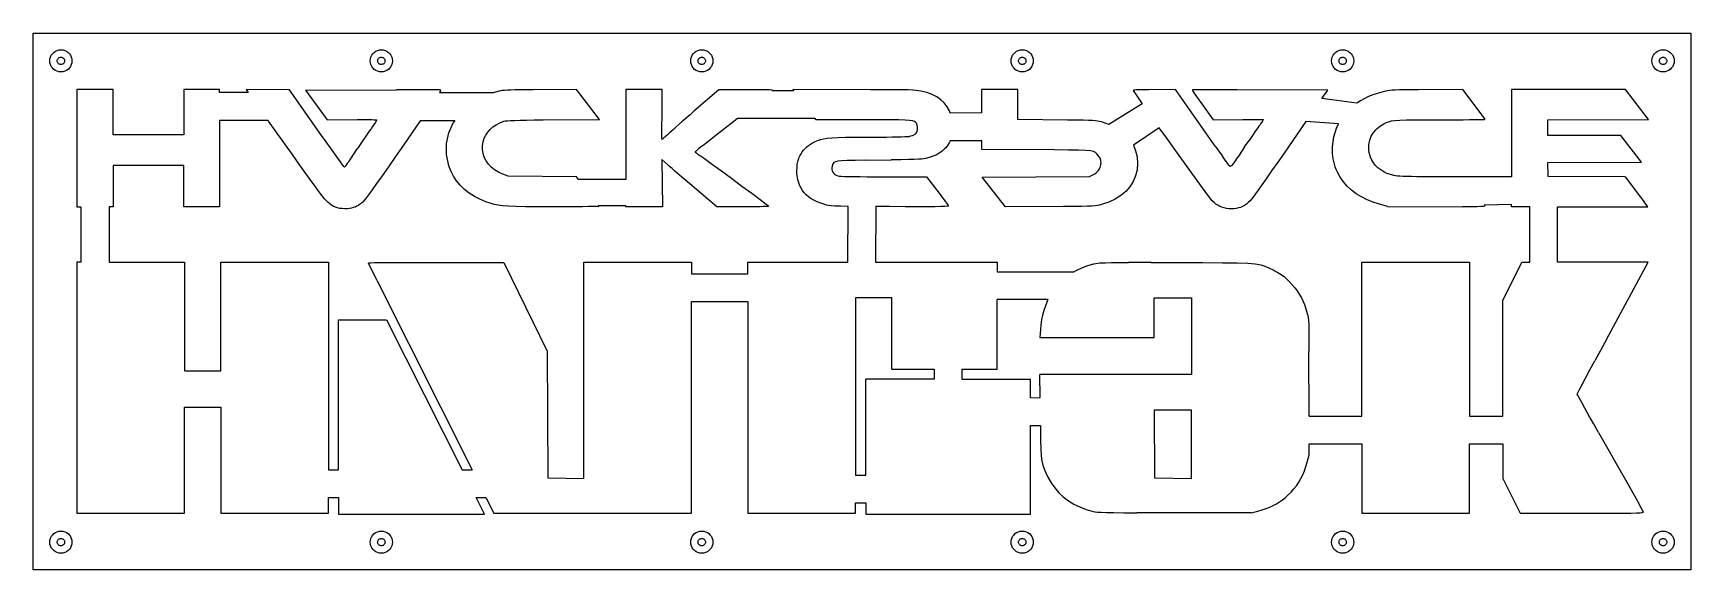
# Model space of a CAD drawing. Extents: x 52 to 948, y -9 to 282.
import ezdxf

# ---------------------------------------------------------------- set-up
doc = ezdxf.new("R2010")
doc.units = 0
doc.layers.get('0').update_dxf_attribs({"linetype": 'CONTINUOUS'})

msp = doc.modelspace()

# ---------------------------------------------------------------- linework, layer by layer
for p, q in [((52.38, 281.62), (948.47, 281.62)), ((52.38, -8.74), (52.38, 281.62)), ((948.47, 281.62), (948.47, -8.74)), ((61.74, 268.67), (62.19, 269.62)), ((62.19, 269.62), (62.79, 270.48)), ((62.79, 270.48), (63.52, 271.22)), ((63.52, 271.22), (64.38, 271.82)), ((64.38, 271.82), (65.33, 272.26)), ((65.33, 272.26), (66.34, 272.53)), ((66.34, 272.53), (67.38, 272.62)), ((67.38, 272.62), (68.42, 272.53)), ((68.42, 272.53), (69.43, 272.26)), ((69.43, 272.26), (70.38, 271.82)), ((70.38, 271.82), (71.24, 271.22)), ((71.24, 271.22), (71.98, 270.48)), ((71.98, 270.48), (72.58, 269.62)), ((72.58, 269.62), (73.02, 268.67)), ((234.96, 268.67), (235.4, 269.62)), ((235.4, 269.62), (236, 270.48)), ((236, 270.48), (236.74, 271.22)), ((236.74, 271.22), (237.6, 271.82)), ((237.6, 271.82), (238.55, 272.26)), ((238.55, 272.26), (239.56, 272.53)), ((239.56, 272.53), (240.6, 272.62)), ((240.6, 272.62), (241.64, 272.53)), ((241.64, 272.53), (242.65, 272.26)), ((242.65, 272.26), (243.6, 271.82)), ((243.6, 271.82), (244.46, 271.22)), ((244.46, 271.22), (245.2, 270.48)), ((245.2, 270.48), (245.8, 269.62)), ((245.8, 269.62), (246.24, 268.67)), ((408.18, 268.67), (408.62, 269.62)), ((408.62, 269.62), (409.22, 270.48)), ((409.22, 270.48), (409.96, 271.22)), ((409.96, 271.22), (410.82, 271.82)), ((410.82, 271.82), (411.76, 272.26)), ((411.76, 272.26), (412.77, 272.53)), ((412.77, 272.53), (413.82, 272.62)), ((413.82, 272.62), (414.86, 272.53)), ((414.86, 272.53), (415.87, 272.26)), ((415.87, 272.26), (416.82, 271.82)), ((416.82, 271.82), (417.67, 271.22)), ((417.67, 271.22), (418.41, 270.48)), ((418.41, 270.48), (419.01, 269.62)), ((419.01, 269.62), (419.46, 268.67)), ((581.4, 268.67), (581.84, 269.62)), ((581.84, 269.62), (582.44, 270.48)), ((582.44, 270.48), (583.18, 271.22)), ((583.18, 271.22), (584.03, 271.82)), ((584.03, 271.82), (584.98, 272.26)), ((584.98, 272.26), (585.99, 272.53)), ((585.99, 272.53), (587.03, 272.62)), ((587.03, 272.62), (588.08, 272.53)), ((588.08, 272.53), (589.09, 272.26)), ((589.09, 272.26), (590.03, 271.82)), ((590.03, 271.82), (590.89, 271.22)), ((590.89, 271.22), (591.63, 270.48)), ((591.63, 270.48), (592.23, 269.62)), ((592.23, 269.62), (592.67, 268.67)), ((754.61, 268.67), (755.06, 269.62)), ((755.06, 269.62), (755.66, 270.48)), ((755.66, 270.48), (756.4, 271.22)), ((756.4, 271.22), (757.25, 271.82)), ((757.25, 271.82), (758.2, 272.26)), ((758.2, 272.26), (759.21, 272.53)), ((759.21, 272.53), (760.25, 272.62)), ((760.25, 272.62), (761.29, 272.53)), ((761.29, 272.53), (762.3, 272.26)), ((762.3, 272.26), (763.25, 271.82)), ((763.25, 271.82), (764.11, 271.22)), ((764.11, 271.22), (764.85, 270.48)), ((764.85, 270.48), (765.45, 269.62)), ((765.45, 269.62), (765.89, 268.67)), ((927.83, 268.67), (928.27, 269.62)), ((928.27, 269.62), (928.87, 270.48)), ((928.87, 270.48), (929.61, 271.22)), ((929.61, 271.22), (930.47, 271.82)), ((930.47, 271.82), (931.42, 272.26)), ((931.42, 272.26), (932.43, 272.53)), ((932.43, 272.53), (933.47, 272.62)), ((933.47, 272.62), (934.51, 272.53)), ((934.51, 272.53), (935.52, 272.26)), ((935.52, 272.26), (936.47, 271.82)), ((936.47, 271.82), (937.33, 271.22)), ((937.33, 271.22), (938.07, 270.48)), ((938.07, 270.48), (938.67, 269.62)), ((938.67, 269.62), (939.11, 268.67)), ((61.38, 266.62), (61.47, 267.66)), ((61.47, 265.58), (61.38, 266.62)), ((61.47, 267.66), (61.74, 268.67)), ((61.74, 264.57), (61.47, 265.58)), ((62.19, 263.62), (61.74, 264.57)), ((62.79, 262.76), (62.19, 263.62)), ((63.52, 262.02), (62.79, 262.76)), ((64.38, 261.42), (63.52, 262.02)), ((65.33, 260.98), (64.38, 261.42)), ((66.34, 260.71), (65.33, 260.98)), ((65.38, 266.62), (65.41, 266.97)), ((65.41, 266.27), (65.38, 266.62)), ((65.41, 266.97), (65.5, 267.3)), ((65.5, 265.94), (65.41, 266.27)), ((65.5, 267.3), (65.65, 267.62)), ((65.65, 265.62), (65.5, 265.94)), ((65.65, 267.62), (65.85, 267.91)), ((65.85, 265.33), (65.65, 265.62)), ((65.85, 267.91), (66.1, 268.15)), ((66.1, 265.09), (65.85, 265.33)), ((66.1, 268.15), (66.38, 268.35)), ((66.38, 264.89), (66.1, 265.09)), ((67.38, 260.62), (66.34, 260.71)), ((66.38, 268.35), (66.7, 268.5)), ((66.7, 264.74), (66.38, 264.89)), ((66.7, 268.5), (67.03, 268.59)), ((67.03, 264.65), (66.7, 264.74)), ((67.03, 268.59), (67.38, 268.62)), ((67.38, 264.62), (67.03, 264.65)), ((67.38, 268.62), (67.73, 268.59)), ((67.73, 264.65), (67.38, 264.62)), ((68.42, 260.71), (67.38, 260.62)), ((67.73, 268.59), (68.07, 268.5)), ((68.07, 264.74), (67.73, 264.65)), ((68.07, 268.5), (68.38, 268.35)), ((68.38, 264.89), (68.07, 264.74)), ((68.38, 268.35), (68.67, 268.15)), ((68.67, 265.09), (68.38, 264.89)), ((69.43, 260.98), (68.42, 260.71)), ((68.67, 268.15), (68.91, 267.91)), ((68.91, 265.33), (68.67, 265.09)), ((68.91, 267.91), (69.11, 267.62)), ((69.11, 265.62), (68.91, 265.33)), ((69.11, 267.62), (69.26, 267.3)), ((69.26, 265.94), (69.11, 265.62)), ((69.26, 267.3), (69.35, 266.97)), ((69.35, 266.27), (69.26, 265.94)), ((69.35, 266.97), (69.38, 266.62)), ((69.38, 266.62), (69.35, 266.27)), ((70.38, 261.42), (69.43, 260.98)), ((71.24, 262.02), (70.38, 261.42)), ((71.98, 262.76), (71.24, 262.02)), ((72.58, 263.62), (71.98, 262.76)), ((73.02, 264.57), (72.58, 263.62)), ((73.02, 268.67), (73.29, 267.66)), ((73.29, 265.58), (73.02, 264.57)), ((73.29, 267.66), (73.38, 266.62)), ((73.38, 266.62), (73.29, 265.58)), ((234.6, 266.62), (234.69, 267.66)), ((234.69, 265.58), (234.6, 266.62)), ((234.69, 267.66), (234.96, 268.67)), ((234.96, 264.57), (234.69, 265.58)), ((235.4, 263.62), (234.96, 264.57)), ((236, 262.76), (235.4, 263.62)), ((236.74, 262.02), (236, 262.76)), ((237.6, 261.42), (236.74, 262.02)), ((238.55, 260.98), (237.6, 261.42)), ((239.56, 260.71), (238.55, 260.98)), ((238.6, 266.62), (238.63, 266.97)), ((238.63, 266.27), (238.6, 266.62)), ((238.63, 266.97), (238.72, 267.3)), ((238.72, 265.94), (238.63, 266.27)), ((238.72, 267.3), (238.87, 267.62)), ((238.87, 265.62), (238.72, 265.94)), ((238.87, 267.62), (239.07, 267.91)), ((239.07, 265.33), (238.87, 265.62)), ((239.07, 267.91), (239.31, 268.15)), ((239.31, 265.09), (239.07, 265.33)), ((239.31, 268.15), (239.6, 268.35)), ((239.6, 264.89), (239.31, 265.09)), ((240.6, 260.62), (239.56, 260.71)), ((239.6, 268.35), (239.92, 268.5)), ((239.92, 264.74), (239.6, 264.89)), ((239.92, 268.5), (240.25, 268.59)), ((240.25, 264.65), (239.92, 264.74)), ((240.25, 268.59), (240.6, 268.62)), ((240.6, 264.62), (240.25, 264.65)), ((240.6, 268.62), (240.95, 268.59)), ((240.95, 264.65), (240.6, 264.62)), ((241.64, 260.71), (240.6, 260.62)), ((240.95, 268.59), (241.28, 268.5)), ((241.28, 264.74), (240.95, 264.65)), ((241.28, 268.5), (241.6, 268.35)), ((241.6, 264.89), (241.28, 264.74)), ((241.6, 268.35), (241.88, 268.15)), ((241.88, 265.09), (241.6, 264.89)), ((242.65, 260.98), (241.64, 260.71)), ((241.88, 268.15), (242.13, 267.91)), ((242.13, 265.33), (241.88, 265.09)), ((242.13, 267.91), (242.33, 267.62)), ((242.33, 265.62), (242.13, 265.33)), ((242.33, 267.62), (242.48, 267.3)), ((242.48, 265.94), (242.33, 265.62)), ((242.48, 267.3), (242.57, 266.97)), ((242.57, 266.27), (242.48, 265.94)), ((242.57, 266.97), (242.6, 266.62)), ((242.6, 266.62), (242.57, 266.27)), ((243.6, 261.42), (242.65, 260.98)), ((244.46, 262.02), (243.6, 261.42)), ((245.2, 262.76), (244.46, 262.02)), ((245.8, 263.62), (245.2, 262.76)), ((246.24, 264.57), (245.8, 263.62)), ((246.24, 268.67), (246.51, 267.66)), ((246.51, 265.58), (246.24, 264.57)), ((246.51, 267.66), (246.6, 266.62)), ((246.6, 266.62), (246.51, 265.58)), ((407.82, 266.62), (407.91, 267.66)), ((407.91, 265.58), (407.82, 266.62)), ((407.91, 267.66), (408.18, 268.67)), ((408.18, 264.57), (407.91, 265.58)), ((408.62, 263.62), (408.18, 264.57)), ((409.22, 262.76), (408.62, 263.62)), ((409.96, 262.02), (409.22, 262.76)), ((410.82, 261.42), (409.96, 262.02)), ((411.76, 260.98), (410.82, 261.42)), ((412.77, 260.71), (411.76, 260.98)), ((411.82, 266.62), (411.85, 266.97)), ((411.85, 266.27), (411.82, 266.62)), ((411.85, 266.97), (411.94, 267.3)), ((411.94, 265.94), (411.85, 266.27)), ((411.94, 267.3), (412.08, 267.62)), ((412.08, 265.62), (411.94, 265.94)), ((412.08, 267.62), (412.28, 267.91)), ((412.28, 265.33), (412.08, 265.62)), ((412.28, 267.91), (412.53, 268.15)), ((412.53, 265.09), (412.28, 265.33)), ((412.53, 268.15), (412.82, 268.35)), ((412.82, 264.89), (412.53, 265.09)), ((413.82, 260.62), (412.77, 260.71)), ((412.82, 268.35), (413.13, 268.5)), ((413.13, 264.74), (412.82, 264.89)), ((413.13, 268.5), (413.47, 268.59)), ((413.47, 264.65), (413.13, 264.74)), ((413.47, 268.59), (413.82, 268.62)), ((413.82, 264.62), (413.47, 264.65)), ((413.82, 268.62), (414.16, 268.59)), ((414.16, 264.65), (413.82, 264.62)), ((414.86, 260.71), (413.82, 260.62)), ((414.16, 268.59), (414.5, 268.5)), ((414.5, 264.74), (414.16, 264.65)), ((414.5, 268.5), (414.82, 268.35)), ((414.82, 264.89), (414.5, 264.74)), ((414.82, 268.35), (415.1, 268.15)), ((415.1, 265.09), (414.82, 264.89)), ((415.87, 260.98), (414.86, 260.71)), ((415.1, 268.15), (415.35, 267.91)), ((415.35, 265.33), (415.1, 265.09)), ((415.35, 267.91), (415.55, 267.62)), ((415.55, 265.62), (415.35, 265.33)), ((415.55, 267.62), (415.7, 267.3)), ((415.7, 265.94), (415.55, 265.62)), ((415.7, 267.3), (415.79, 266.97)), ((415.79, 266.27), (415.7, 265.94)), ((415.79, 266.97), (415.82, 266.62)), ((415.82, 266.62), (415.79, 266.27)), ((416.82, 261.42), (415.87, 260.98)), ((417.67, 262.02), (416.82, 261.42)), ((418.41, 262.76), (417.67, 262.02)), ((419.01, 263.62), (418.41, 262.76)), ((419.46, 264.57), (419.01, 263.62)), ((419.46, 268.67), (419.73, 267.66)), ((419.73, 265.58), (419.46, 264.57)), ((419.73, 267.66), (419.82, 266.62)), ((419.82, 266.62), (419.73, 265.58)), ((581.03, 266.62), (581.13, 267.66)), ((581.13, 265.58), (581.03, 266.62)), ((581.13, 267.66), (581.4, 268.67)), ((581.4, 264.57), (581.13, 265.58)), ((581.84, 263.62), (581.4, 264.57)), ((582.44, 262.76), (581.84, 263.62)), ((583.18, 262.02), (582.44, 262.76)), ((584.03, 261.42), (583.18, 262.02)), ((584.98, 260.98), (584.03, 261.42)), ((585.99, 260.71), (584.98, 260.98)), ((585.03, 266.62), (585.06, 266.97)), ((585.06, 266.27), (585.03, 266.62)), ((585.06, 266.97), (585.16, 267.3)), ((585.16, 265.94), (585.06, 266.27)), ((585.16, 267.3), (585.3, 267.62)), ((585.3, 265.62), (585.16, 265.94)), ((585.3, 267.62), (585.5, 267.91)), ((585.5, 265.33), (585.3, 265.62)), ((585.5, 267.91), (585.75, 268.15)), ((585.75, 265.09), (585.5, 265.33)), ((585.75, 268.15), (586.03, 268.35)), ((586.03, 264.89), (585.75, 265.09)), ((587.03, 260.62), (585.99, 260.71)), ((586.03, 268.35), (586.35, 268.5)), ((586.35, 264.74), (586.03, 264.89)), ((586.35, 268.5), (586.69, 268.59)), ((586.69, 264.65), (586.35, 264.74)), ((586.69, 268.59), (587.03, 268.62)), ((587.03, 264.62), (586.69, 264.65)), ((587.03, 268.62), (587.38, 268.59)), ((587.38, 264.65), (587.03, 264.62)), ((588.08, 260.71), (587.03, 260.62)), ((587.38, 268.59), (587.72, 268.5)), ((587.72, 264.74), (587.38, 264.65)), ((587.72, 268.5), (588.03, 268.35)), ((588.03, 264.89), (587.72, 264.74)), ((588.03, 268.35), (588.32, 268.15)), ((588.32, 265.09), (588.03, 264.89)), ((589.09, 260.98), (588.08, 260.71)), ((588.32, 268.15), (588.57, 267.91)), ((588.57, 265.33), (588.32, 265.09)), ((588.57, 267.91), (588.77, 267.62)), ((588.77, 265.62), (588.57, 265.33)), ((588.77, 267.62), (588.91, 267.3)), ((588.91, 265.94), (588.77, 265.62)), ((588.91, 267.3), (589, 266.97)), ((589, 266.27), (588.91, 265.94)), ((589, 266.97), (589.03, 266.62)), ((589.03, 266.62), (589, 266.27)), ((590.03, 261.42), (589.09, 260.98)), ((590.89, 262.02), (590.03, 261.42)), ((591.63, 262.76), (590.89, 262.02)), ((592.23, 263.62), (591.63, 262.76)), ((592.67, 264.57), (592.23, 263.62)), ((592.67, 268.67), (592.94, 267.66)), ((592.94, 265.58), (592.67, 264.57)), ((592.94, 267.66), (593.03, 266.62)), ((593.03, 266.62), (592.94, 265.58)), ((754.25, 266.62), (754.34, 267.66)), ((754.34, 265.58), (754.25, 266.62)), ((754.34, 267.66), (754.61, 268.67)), ((754.61, 264.57), (754.34, 265.58)), ((755.06, 263.62), (754.61, 264.57)), ((755.66, 262.76), (755.06, 263.62)), ((756.4, 262.02), (755.66, 262.76)), ((757.25, 261.42), (756.4, 262.02)), ((758.2, 260.98), (757.25, 261.42)), ((759.21, 260.71), (758.2, 260.98)), ((758.25, 266.62), (758.28, 266.97)), ((758.28, 266.27), (758.25, 266.62)), ((758.28, 266.97), (758.37, 267.3)), ((758.37, 265.94), (758.28, 266.27)), ((758.37, 267.3), (758.52, 267.62)), ((758.52, 265.62), (758.37, 265.94)), ((758.52, 267.62), (758.72, 267.91)), ((758.72, 265.33), (758.52, 265.62)), ((758.72, 267.91), (758.97, 268.15)), ((758.97, 265.09), (758.72, 265.33)), ((758.97, 268.15), (759.25, 268.35)), ((759.25, 264.89), (758.97, 265.09)), ((760.25, 260.62), (759.21, 260.71)), ((759.25, 268.35), (759.57, 268.5)), ((759.57, 264.74), (759.25, 264.89)), ((759.57, 268.5), (759.9, 268.59)), ((759.9, 264.65), (759.57, 264.74)), ((759.9, 268.59), (760.25, 268.62)), ((760.25, 264.62), (759.9, 264.65)), ((760.25, 268.62), (760.6, 268.59)), ((760.6, 264.65), (760.25, 264.62)), ((761.29, 260.71), (760.25, 260.62)), ((760.6, 268.59), (760.94, 268.5)), ((760.94, 264.74), (760.6, 264.65)), ((760.94, 268.5), (761.25, 268.35)), ((761.25, 264.89), (760.94, 264.74)), ((761.25, 268.35), (761.54, 268.15)), ((761.54, 265.09), (761.25, 264.89)), ((762.3, 260.98), (761.29, 260.71)), ((761.54, 268.15), (761.78, 267.91)), ((761.78, 265.33), (761.54, 265.09)), ((761.78, 267.91), (761.98, 267.62)), ((761.98, 265.62), (761.78, 265.33)), ((761.98, 267.62), (762.13, 267.3)), ((762.13, 265.94), (761.98, 265.62)), ((762.13, 267.3), (762.22, 266.97)), ((762.22, 266.27), (762.13, 265.94)), ((762.22, 266.97), (762.25, 266.62)), ((762.25, 266.62), (762.22, 266.27)), ((763.25, 261.42), (762.3, 260.98)), ((764.11, 262.02), (763.25, 261.42)), ((764.85, 262.76), (764.11, 262.02)), ((765.45, 263.62), (764.85, 262.76)), ((765.89, 264.57), (765.45, 263.62)), ((765.89, 268.67), (766.16, 267.66)), ((766.16, 265.58), (765.89, 264.57)), ((766.16, 267.66), (766.25, 266.62)), ((766.25, 266.62), (766.16, 265.58)), ((927.47, 266.62), (927.56, 267.66)), ((927.56, 265.58), (927.47, 266.62)), ((927.56, 267.66), (927.83, 268.67)), ((927.83, 264.57), (927.56, 265.58)), ((928.27, 263.62), (927.83, 264.57)), ((928.87, 262.76), (928.27, 263.62)), ((929.61, 262.02), (928.87, 262.76)), ((930.47, 261.42), (929.61, 262.02)), ((931.42, 260.98), (930.47, 261.42)), ((932.43, 260.71), (931.42, 260.98)), ((931.47, 266.62), (931.5, 266.97)), ((931.5, 266.27), (931.47, 266.62)), ((931.5, 266.97), (931.59, 267.3)), ((931.59, 265.94), (931.5, 266.27)), ((931.59, 267.3), (931.74, 267.62)), ((931.74, 265.62), (931.59, 265.94)), ((931.74, 267.62), (931.94, 267.91)), ((931.94, 265.33), (931.74, 265.62)), ((931.94, 267.91), (932.18, 268.15)), ((932.18, 265.09), (931.94, 265.33)), ((932.18, 268.15), (932.47, 268.35)), ((932.47, 264.89), (932.18, 265.09)), ((933.47, 260.62), (932.43, 260.71)), ((932.47, 268.35), (932.79, 268.5)), ((932.79, 264.74), (932.47, 264.89)), ((932.79, 268.5), (933.12, 268.59)), ((933.12, 264.65), (932.79, 264.74)), ((933.12, 268.59), (933.47, 268.62)), ((933.47, 264.62), (933.12, 264.65)), ((933.47, 268.62), (933.82, 268.59)), ((933.82, 264.65), (933.47, 264.62)), ((934.51, 260.71), (933.47, 260.62)), ((933.82, 268.59), (934.15, 268.5)), ((934.15, 264.74), (933.82, 264.65)), ((934.15, 268.5), (934.47, 268.35)), ((934.47, 264.89), (934.15, 264.74)), ((934.47, 268.35), (934.76, 268.15)), ((934.76, 265.09), (934.47, 264.89)), ((935.52, 260.98), (934.51, 260.71)), ((934.76, 268.15), (935, 267.91)), ((935, 265.33), (934.76, 265.09)), ((935, 267.91), (935.2, 267.62)), ((935.2, 265.62), (935, 265.33)), ((935.2, 267.62), (935.35, 267.3)), ((935.35, 265.94), (935.2, 265.62)), ((935.35, 267.3), (935.44, 266.97)), ((935.44, 266.27), (935.35, 265.94)), ((935.44, 266.97), (935.47, 266.62)), ((935.47, 266.62), (935.44, 266.27)), ((936.47, 261.42), (935.52, 260.98)), ((937.33, 262.02), (936.47, 261.42)), ((938.07, 262.76), (937.33, 262.02)), ((938.67, 263.62), (938.07, 262.76)), ((939.11, 264.57), (938.67, 263.62)), ((939.11, 268.67), (939.38, 267.66)), ((939.38, 265.58), (939.11, 264.57)), ((939.38, 267.66), (939.47, 266.62)), ((939.47, 266.62), (939.38, 265.58)), ((75.94, 251.04), (75.94, 187.66)), ((95.64, 251.04), (75.94, 251.04)), ((95.64, 226.63), (95.64, 251.04)), ((153.03, 251.04), (133.76, 251.04)), ((133.76, 251.04), (133.76, 226.63)), ((153.03, 249.44), (153.03, 251.04)), ((167.51, 251.04), (168.67, 249.44)), ((190.93, 251), (167.51, 251.04)), ((208.34, 226.28), (190.93, 251)), ((199.68, 250.82), (248.87, 250.96)), ((259.68, 250.96), (248.87, 250.96)), ((264.1, 250.95), (259.68, 250.96)), ((267.74, 250.93), (264.1, 250.95)), ((270.48, 250.91), (267.74, 250.93)), ((272.21, 250.88), (270.48, 250.91)), ((315.73, 250.92), (312.95, 250.87)), ((319, 250.96), (315.73, 250.92)), ((322.81, 250.99), (319, 250.96)), ((346.13, 251.04), (322.81, 250.99)), ((358.56, 234.98), (346.13, 251.04)), ((392.49, 251.04), (372.71, 251.04)), ((372.71, 251.04), (372.71, 202.44)), ((392.32, 235.13), (392.49, 251.04)), ((423.03, 251.02), (409.59, 239.32)), ((441.59, 251.03), (423.03, 251.02)), ((444.69, 251.02), (441.59, 251.03)), ((447.14, 250.99), (444.69, 251.02)), ((449.02, 250.96), (447.14, 250.99)), ((450.38, 250.9), (449.02, 250.96)), ((504.78, 251.03), (463, 251.04)), ((463, 251.04), (463.46, 250.44)), ((512.07, 251.01), (504.78, 251.03)), ((517.79, 250.99), (512.07, 251.01)), ((522.18, 250.94), (517.79, 250.99)), ((525.47, 250.87), (522.18, 250.94)), ((584.69, 251.04), (564.98, 251.04)), ((564.98, 251.04), (565.07, 238.44)), ((584.69, 234.82), (584.69, 251.04)), ((649.77, 250.95), (648.63, 250.9)), ((651.26, 250.99), (649.77, 250.95)), ((653.16, 251.02), (651.26, 250.99)), ((655.49, 251.03), (653.16, 251.02)), ((669.84, 251.04), (655.49, 251.03)), ((691.4, 220.53), (669.84, 251.04)), ((681.37, 250.91), (679.63, 250.89)), ((684.1, 250.94), (681.37, 250.91)), ((687.74, 250.95), (684.1, 250.94)), ((692.16, 250.96), (687.74, 250.95)), ((702.97, 250.96), (692.16, 250.96)), ((752.16, 250.82), (702.97, 250.96)), ((793.48, 250.94), (790.79, 250.89)), ((796.85, 250.97), (793.48, 250.94)), ((801.02, 251), (796.85, 250.97)), ((825.18, 251.04), (801.02, 251)), ((837.35, 235.01), (825.18, 251.04)), ((913.12, 251.04), (851.49, 251.04)), ((851.49, 251.04), (851.49, 203.91)), ((925.55, 234.98), (913.12, 251.04)), ((168.67, 249.44), (153.03, 249.44)), ((199.68, 250.82), (211.38, 234.7)), ((272.54, 250.34), (271.95, 249.44)), ((271.95, 249.44), (301.51, 249.44)), ((272.84, 250.85), (272.21, 250.88)), ((272.54, 250.34), (272.84, 250.85)), ((305.01, 250.37), (301.51, 249.44)), ((305.94, 250.51), (305.01, 250.37)), ((307.16, 250.62), (305.94, 250.51)), ((308.71, 250.72), (307.16, 250.62)), ((310.62, 250.8), (308.71, 250.72)), ((312.95, 250.87), (310.62, 250.8)), ((451.28, 250.82), (450.38, 250.9)), ((451.8, 250.73), (451.28, 250.82)), ((451.99, 250.6), (451.8, 250.73)), ((451.92, 250.45), (451.99, 250.6)), ((463.46, 250.44), (451.92, 250.45)), ((527.89, 250.76), (525.47, 250.87)), ((529.67, 250.63), (527.89, 250.76)), ((531.04, 250.45), (529.67, 250.63)), ((532.23, 250.23), (531.04, 250.45)), ((535.44, 249.42), (532.23, 250.23)), ((538.31, 248.37), (535.44, 249.42)), ((540.84, 247.1), (538.31, 248.37)), ((543.05, 245.58), (540.84, 247.1)), ((544.92, 243.83), (543.05, 245.58)), ((546.47, 241.83), (544.92, 243.83)), ((651.87, 243.44), (633.89, 232.25)), ((647.07, 250.63), (647.05, 250.5)), ((647.05, 250.5), (648.97, 247.65)), ((647.32, 250.74), (647.07, 250.63)), ((647.83, 250.83), (647.32, 250.74)), ((648.63, 250.9), (647.83, 250.83)), ((648.97, 247.65), (651.87, 243.44)), ((679.63, 250.89), (679.01, 250.86)), ((679.01, 250.86), (679.07, 250.69)), ((679.07, 250.69), (679.3, 250.29)), ((679.3, 250.29), (679.7, 249.67)), ((679.7, 249.67), (680.24, 248.86)), ((680.24, 248.86), (680.91, 247.88)), ((680.91, 247.88), (681.69, 246.74)), ((681.69, 246.74), (682.56, 245.49)), ((682.56, 245.49), (683.52, 244.14)), ((683.52, 244.14), (690.25, 234.75)), ((748.94, 246.17), (752.16, 250.82)), ((767.98, 243.71), (748.94, 246.17)), ((769.86, 244.97), (767.98, 243.71)), ((771.83, 246.11), (769.86, 244.97)), ((773.91, 247.14), (771.83, 246.11)), ((776.1, 248.06), (773.91, 247.14)), ((778.4, 248.87), (776.1, 248.06)), ((780.83, 249.58), (778.4, 248.87)), ((783.4, 250.2), (780.83, 249.58)), ((784.47, 250.4), (783.4, 250.2)), ((785.62, 250.57), (784.47, 250.4)), ((786.98, 250.71), (785.62, 250.57)), ((788.66, 250.81), (786.98, 250.71)), ((790.79, 250.89), (788.66, 250.81)), ((179.34, 234.44), (153.03, 234.44)), ((153.03, 234.44), (153.03, 187.66)), ((179.67, 233.97), (179.34, 234.44)), ((192.85, 215.37), (179.67, 233.97)), ((211.38, 234.7), (227.61, 234.86)), ((227.61, 234.86), (230.07, 234.87)), ((230.07, 234.87), (232.21, 234.87)), ((232.21, 234.87), (234.03, 234.85)), ((234.03, 234.85), (235.51, 234.82)), ((235.51, 234.82), (236.66, 234.77)), ((237.19, 233.16), (236.59, 232.25)), ((236.66, 234.77), (237.47, 234.71)), ((237.66, 233.86), (237.19, 233.16)), ((237.47, 234.71), (237.95, 234.64)), ((237.96, 234.34), (237.66, 233.86)), ((237.95, 234.64), (238.08, 234.55)), ((238.08, 234.55), (237.96, 234.34)), ((261.78, 234.44), (259.68, 231.37)), ((261.78, 234.44), (280.31, 234.44)), ((277.04, 227.74), (279.38, 233.1)), ((280.31, 234.44), (279.38, 233.1)), ((302.69, 232.09), (304.68, 233.14)), ((304.68, 233.14), (306.89, 234.04)), ((306.89, 234.04), (307.48, 234.14)), ((307.48, 234.14), (308.65, 234.24)), ((308.65, 234.24), (310.38, 234.33)), ((310.38, 234.33), (312.71, 234.42)), ((312.71, 234.42), (315.63, 234.5)), ((315.63, 234.5), (319.15, 234.57)), ((319.15, 234.57), (323.28, 234.64)), ((323.28, 234.64), (328.03, 234.7)), ((328.03, 234.7), (358.56, 234.98)), ((392.3, 232.85), (392.32, 235.13)), ((403.46, 233.95), (401.61, 232.32)), ((405.43, 235.68), (403.46, 233.95)), ((407.49, 237.49), (405.43, 235.68)), ((409.59, 239.32), (407.49, 237.49)), ((431.21, 233.88), (425.63, 229.49)), ((433.19, 235.44), (431.21, 233.88)), ((475.08, 235.44), (433.19, 235.44)), ((475.62, 234.77), (475.08, 235.44)), ((509.31, 234.76), (475.62, 234.77)), ((515.58, 234.74), (509.31, 234.76)), ((520.32, 234.7), (515.58, 234.74)), ((523.78, 234.6), (520.32, 234.7)), ((526.17, 234.44), (523.78, 234.6)), ((527.74, 234.21), (526.17, 234.44)), ((528.72, 233.88), (527.74, 234.21)), ((529.34, 233.44), (528.72, 233.88)), ((529.84, 232.88), (529.34, 233.44)), ((547.69, 239.59), (546.47, 241.83)), ((548.15, 238.32), (547.69, 239.59)), ((565.07, 238.44), (548.15, 238.32)), ((611.54, 234.62), (584.69, 234.82)), ((616.29, 234.57), (611.54, 234.62)), ((620, 234.51), (616.29, 234.57)), ((622.83, 234.44), (620, 234.51)), ((624.95, 234.35), (622.83, 234.44)), ((626.55, 234.22), (624.95, 234.35)), ((627.78, 234.05), (626.55, 234.22)), ((628.83, 233.84), (627.78, 234.05)), ((629.87, 233.57), (628.83, 233.84)), ((633.89, 232.25), (629.87, 233.57)), ((690.25, 234.75), (706.29, 234.88)), ((706.29, 234.88), (708.58, 234.9)), ((708.58, 234.9), (710.7, 234.91)), ((710.7, 234.91), (712.6, 234.91)), ((712.6, 234.91), (714.24, 234.92)), ((714.24, 234.92), (715.58, 234.92)), ((715.58, 234.92), (716.59, 234.91)), ((716.21, 233.04), (715.82, 232.48)), ((716.55, 233.54), (716.21, 233.04)), ((716.86, 233.98), (716.55, 233.54)), ((716.59, 234.91), (717.23, 234.9)), ((717.1, 234.35), (716.86, 233.98)), ((717.29, 234.63), (717.1, 234.35)), ((717.23, 234.9), (717.45, 234.88)), ((717.41, 234.81), (717.29, 234.63)), ((717.45, 234.88), (717.41, 234.81)), ((740.38, 233.77), (728.59, 216.71)), ((758.04, 232.53), (740.38, 233.77)), ((782.47, 232.59), (783.77, 233.22)), ((783.77, 233.22), (785.06, 233.71)), ((785.06, 233.71), (786.57, 234.09)), ((786.57, 234.09), (788.53, 234.37)), ((788.53, 234.37), (791.18, 234.55)), ((791.18, 234.55), (794.75, 234.67)), ((794.75, 234.67), (799.46, 234.73)), ((799.46, 234.73), (805.55, 234.76)), ((805.55, 234.76), (817.57, 234.77)), ((817.57, 234.77), (821.64, 234.78)), ((821.64, 234.78), (825.39, 234.8)), ((825.39, 234.8), (828.76, 234.82)), ((828.76, 234.82), (831.67, 234.85)), ((831.67, 234.85), (834.05, 234.89)), ((834.05, 234.89), (835.84, 234.93)), ((835.84, 234.93), (836.96, 234.97)), ((836.96, 234.97), (837.35, 235.01)), ((871.19, 234.76), (925.55, 234.98)), ((871.19, 226.2), (871.19, 234.76)), ((133.76, 226.63), (95.64, 226.63)), ((210.84, 222.74), (208.34, 226.28)), ((234.1, 228.57), (227.66, 219.12)), ((235.03, 229.93), (234.1, 228.57)), ((235.86, 231.17), (235.03, 229.93)), ((236.59, 232.25), (235.86, 231.17)), ((259.68, 231.37), (252.57, 221.06)), ((275.82, 222), (277.04, 227.74)), ((295.66, 222.87), (296.23, 224.73)), ((296.23, 224.73), (297.04, 226.47)), ((297.04, 226.47), (298.1, 228.08)), ((298.1, 228.08), (299.4, 229.55)), ((299.4, 229.55), (300.93, 230.89)), ((300.93, 230.89), (302.69, 232.09)), ((392.28, 228.87), (392.29, 230.75)), ((392.28, 227.24), (392.28, 228.87)), ((392.29, 225.91), (392.28, 227.24)), ((392.29, 230.75), (392.3, 232.85)), ((392.3, 224.91), (392.29, 225.91)), ((392.32, 224.28), (392.3, 224.91)), ((392.34, 224.06), (392.32, 224.28)), ((392.43, 224.12), (392.34, 224.06)), ((392.63, 224.29), (392.43, 224.12)), ((392.95, 224.55), (392.63, 224.29)), ((393.36, 224.91), (392.95, 224.55)), ((393.85, 225.35), (393.36, 224.91)), ((394.41, 225.85), (393.85, 225.35)), ((395.03, 226.41), (394.41, 225.85)), ((395.7, 227.02), (395.03, 226.41)), ((396.41, 227.67), (395.7, 227.02)), ((397.29, 228.48), (396.41, 227.67)), ((398.49, 229.55), (397.29, 228.48)), ((399.94, 230.84), (398.49, 229.55)), ((401.61, 232.32), (399.94, 230.84)), ((420.68, 225.61), (416.83, 222.62)), ((425.63, 229.49), (420.68, 225.61)), ((476.4, 223.53), (477.93, 224.09)), ((477.93, 224.09), (479.6, 224.52)), ((479.6, 224.52), (481.6, 224.84)), ((481.6, 224.84), (484.12, 225.06)), ((484.12, 225.06), (487.36, 225.21)), ((487.36, 225.21), (491.51, 225.29)), ((491.51, 225.29), (496.77, 225.33)), ((496.77, 225.33), (506.94, 225.35)), ((506.94, 225.35), (510.42, 225.37)), ((510.42, 225.37), (513.71, 225.4)), ((513.71, 225.4), (516.74, 225.44)), ((516.74, 225.44), (519.45, 225.5)), ((519.45, 225.5), (521.78, 225.55)), ((521.78, 225.55), (523.65, 225.62)), ((523.65, 225.62), (525.01, 225.69)), ((525.01, 225.69), (525.79, 225.77)), ((525.79, 225.77), (526.85, 225.98)), ((526.85, 225.98), (527.76, 226.25)), ((527.76, 226.25), (528.52, 226.57)), ((528.52, 226.57), (529.14, 226.97)), ((529.14, 226.97), (529.63, 227.45)), ((529.63, 227.45), (529.99, 228.01)), ((529.94, 232.73), (529.84, 232.88)), ((530.03, 232.53), (529.94, 232.73)), ((529.99, 228.01), (530.24, 228.66)), ((530.12, 232.28), (530.03, 232.53)), ((530.2, 232), (530.12, 232.28)), ((530.27, 231.68), (530.2, 232)), ((530.24, 228.66), (530.38, 229.4)), ((530.32, 231.34), (530.27, 231.68)), ((530.37, 230.98), (530.32, 231.34)), ((530.4, 230.62), (530.37, 230.98)), ((530.38, 229.4), (530.41, 230.26)), ((530.41, 230.26), (530.4, 230.62)), ((661.14, 230.44), (647.13, 221.08)), ((665.14, 224.83), (661.14, 230.44)), ((671.94, 215.34), (665.14, 224.83)), ((711.84, 226.75), (709.64, 223.53)), ((712.81, 228.17), (711.84, 226.75)), ((713.67, 229.42), (712.81, 228.17)), ((714.39, 230.46), (713.67, 229.42)), ((714.94, 231.24), (714.39, 230.46)), ((715.39, 231.88), (714.94, 231.24)), ((715.82, 232.48), (715.39, 231.88)), ((755.05, 222.88), (755.48, 225.44)), ((755.48, 225.44), (756.12, 227.9)), ((756.12, 227.9), (756.97, 230.26)), ((756.97, 230.26), (758.04, 232.53)), ((774.89, 223.64), (775.24, 224.83)), ((775.24, 224.83), (775.69, 225.91)), ((775.69, 225.91), (776.16, 226.72)), ((776.16, 226.72), (776.74, 227.56)), ((776.74, 227.56), (777.41, 228.41)), ((777.41, 228.41), (778.17, 229.24)), ((778.17, 229.24), (778.99, 230.05)), ((778.99, 230.05), (779.85, 230.81)), ((779.85, 230.81), (780.73, 231.5)), ((780.73, 231.5), (781.61, 232.1)), ((781.61, 232.1), (782.47, 232.59)), ((910.54, 226.2), (871.19, 226.2)), ((921.83, 211.85), (910.54, 226.2)), ((196.15, 210.75), (192.85, 215.37)), ((213.16, 219.48), (210.84, 222.74)), ((215.24, 216.55), (213.16, 219.48)), ((217.05, 214.02), (215.24, 216.55)), ((224.84, 214.96), (227.66, 219.12)), ((252.57, 221.06), (248.24, 214.81)), ((275.79, 216.03), (275.82, 222)), ((277.04, 209.92), (275.79, 216.03)), ((295.3, 218.65), (295.34, 220.89)), ((295.61, 216.49), (295.3, 218.65)), ((295.34, 220.89), (295.66, 222.87)), ((296.24, 214.44), (295.61, 216.49)), ((410.28, 217.32), (410.26, 217.21)), ((410.26, 217.21), (410.38, 217.12)), ((410.43, 217.53), (410.28, 217.32)), ((410.38, 217.12), (410.6, 216.96)), ((410.72, 217.83), (410.43, 217.53)), ((410.6, 216.96), (410.91, 216.74)), ((411.13, 218.2), (410.72, 217.83)), ((410.91, 216.74), (411.3, 216.47)), ((411.65, 218.65), (411.13, 218.2)), ((411.3, 216.47), (411.75, 216.16)), ((412.26, 219.15), (411.65, 218.65)), ((411.75, 216.16), (412.27, 215.81)), ((412.96, 219.7), (412.26, 219.15)), ((412.27, 215.81), (412.83, 215.43)), ((412.83, 215.43), (413.42, 215.03)), ((413.72, 220.28), (412.96, 219.7)), ((414.55, 220.89), (413.72, 220.28)), ((416.83, 222.62), (414.55, 220.89)), ((466.54, 214.53), (466.87, 215.24)), ((466.87, 215.24), (467.46, 216.31)), ((467.46, 216.31), (468.12, 217.34)), ((468.12, 217.34), (468.86, 218.3)), ((468.86, 218.3), (469.67, 219.21)), ((469.67, 219.21), (470.56, 220.05)), ((470.56, 220.05), (471.52, 220.84)), ((471.52, 220.84), (472.55, 221.56)), ((472.55, 221.56), (473.64, 222.22)), ((473.64, 222.22), (474.81, 222.82)), ((474.81, 222.82), (476.4, 223.53)), ((539.96, 215.5), (538.75, 215)), ((541.08, 216.03), (539.96, 215.5)), ((542.12, 216.62), (541.08, 216.03)), ((543.09, 217.27), (542.12, 216.62)), ((544, 217.99), (543.09, 217.27)), ((544.88, 218.77), (544, 217.99)), ((545.72, 219.64), (544.88, 218.77)), ((546.72, 220.87), (545.72, 219.64)), ((547.57, 222.21), (546.72, 220.87)), ((548.11, 223.32), (547.57, 222.21)), ((565.18, 223.44), (548.11, 223.32)), ((565.21, 218.71), (565.18, 223.44)), ((604.43, 218.42), (565.21, 218.71)), ((611.86, 218.35), (604.43, 218.42)), ((617.38, 218.26), (611.86, 218.35)), ((621.3, 218.11), (617.38, 218.26)), ((623.94, 217.87), (621.3, 218.11)), ((625.62, 217.51), (623.94, 217.87)), ((626.67, 217.02), (625.62, 217.51)), ((627.39, 216.35), (626.67, 217.02)), ((628.11, 215.48), (627.39, 216.35)), ((628.53, 214.95), (628.11, 215.48)), ((647.13, 221.08), (648.36, 217.99)), ((648.36, 217.99), (649.11, 214.64)), ((678.42, 206.35), (671.94, 215.34)), ((691.4, 220.53), (695.27, 215.08)), ((696.77, 212.97), (695.27, 215.08)), ((704.28, 215.63), (702.84, 213.53)), ((707.28, 220.05), (704.28, 215.63)), ((707.28, 220.05), (709.64, 223.53)), ((728.59, 216.71), (725.13, 211.73)), ((754.78, 218.43), (754.82, 220.21)), ((754.81, 216.75), (754.78, 218.43)), ((754.92, 215.15), (754.81, 216.75)), ((754.82, 220.21), (755.05, 222.88)), ((755.12, 213.62), (754.92, 215.15)), ((774.42, 219.66), (774.48, 221.02)), ((774.47, 218.3), (774.42, 219.66)), ((774.62, 216.97), (774.47, 218.3)), ((774.48, 221.02), (774.63, 222.36)), ((774.88, 215.71), (774.62, 216.97)), ((774.63, 222.36), (774.89, 223.64)), ((775.24, 214.55), (774.88, 215.71)), ((133.76, 209.93), (95.64, 209.93)), ((95.64, 209.93), (95.64, 187.66)), ((133.76, 187.66), (133.76, 209.93)), ((199.26, 206.41), (196.15, 210.75)), ((202.13, 202.45), (199.26, 206.41)), ((218.54, 211.95), (217.05, 214.02)), ((219.67, 210.4), (218.54, 211.95)), ((220.4, 209.42), (219.67, 210.4)), ((220.68, 209.09), (220.4, 209.42)), ((220.76, 209.15), (220.68, 209.09)), ((220.92, 209.34), (220.76, 209.15)), ((221.15, 209.63), (220.92, 209.34)), ((221.45, 210.03), (221.15, 209.63)), ((221.79, 210.5), (221.45, 210.03)), ((222.18, 211.06), (221.79, 210.5)), ((222.61, 211.67), (222.18, 211.06)), ((223.07, 212.34), (222.61, 211.67)), ((223.55, 213.05), (223.07, 212.34)), ((224.12, 213.89), (223.55, 213.05)), ((224.84, 214.96), (224.12, 213.89)), ((244.38, 209.26), (240.99, 204.42)), ((248.24, 214.81), (244.38, 209.26)), ((278.13, 207.05), (277.04, 209.92)), ((279.54, 204.31), (278.13, 207.05)), ((297.19, 212.51), (296.24, 214.44)), ((298.44, 210.71), (297.19, 212.51)), ((299.99, 209.07), (298.44, 210.71)), ((301.82, 207.61), (299.99, 209.07)), ((303.92, 206.33), (301.82, 207.61)), ((306.28, 205.26), (303.92, 206.33)), ((395.42, 210.35), (392.18, 213.26)), ((392.18, 213.26), (392.51, 187.66)), ((396.43, 209.47), (395.42, 210.35)), ((397.75, 208.33), (396.43, 209.47)), ((399.33, 206.97), (397.75, 208.33)), ((403.11, 203.74), (399.33, 206.97)), ((413.42, 215.03), (414.04, 214.62)), ((414.04, 214.62), (416.01, 213.23)), ((416.01, 213.23), (419.63, 210.6)), ((419.63, 210.6), (424.42, 207.1)), ((424.42, 207.1), (429.87, 203.08)), ((465.26, 207.27), (465.32, 208.71)), ((465.28, 205.93), (465.26, 207.27)), ((465.32, 208.71), (465.38, 209.68)), ((465.38, 209.68), (465.46, 210.54)), ((465.46, 210.54), (465.56, 211.3)), ((465.56, 211.3), (465.68, 211.98)), ((465.68, 211.98), (465.83, 212.63)), ((465.83, 212.63), (466.02, 213.25)), ((466.02, 213.25), (466.26, 213.87)), ((466.26, 213.87), (466.54, 214.53)), ((484.21, 209.6), (484.08, 208.74)), ((484.08, 208.74), (484.12, 207.9)), ((484.12, 207.9), (484.31, 207.11)), ((484.52, 210.47), (484.21, 209.6)), ((484.31, 207.11), (484.66, 206.38)), ((484.84, 211.14), (484.52, 210.47)), ((484.66, 206.38), (485.15, 205.72)), ((485.28, 211.66), (484.84, 211.14)), ((486.04, 212.06), (485.28, 211.66)), ((487.36, 212.35), (486.04, 212.06)), ((489.43, 212.56), (487.36, 212.35)), ((492.49, 212.7), (489.43, 212.56)), ((496.75, 212.8), (492.49, 212.7)), ((502.43, 212.88), (496.75, 212.8)), ((502.43, 212.88), (516.27, 213.03)), ((521.46, 213.1), (516.27, 213.03)), ((525.51, 213.17), (521.46, 213.1)), ((528.59, 213.25), (525.51, 213.17)), ((530.9, 213.35), (528.59, 213.25)), ((532.62, 213.48), (530.9, 213.35)), ((533.92, 213.65), (532.62, 213.48)), ((534.99, 213.86), (533.92, 213.65)), ((536.01, 214.12), (534.99, 213.86)), ((537.44, 214.55), (536.01, 214.12)), ((538.75, 215), (537.44, 214.55)), ((626.93, 206.02), (627.53, 206.51)), ((627.53, 206.51), (628.06, 207.05)), ((628.06, 207.05), (628.51, 207.63)), ((628.51, 207.63), (628.89, 208.25)), ((628.87, 214.43), (628.53, 214.95)), ((629.15, 213.92), (628.87, 214.43)), ((628.89, 208.25), (629.18, 208.91)), ((629.36, 213.4), (629.15, 213.92)), ((629.18, 208.91), (629.4, 209.61)), ((629.51, 212.86), (629.36, 213.4)), ((629.4, 209.61), (629.54, 210.35)), ((629.6, 212.3), (629.51, 212.86)), ((629.54, 210.35), (629.61, 211.05)), ((629.64, 211.7), (629.6, 212.3)), ((629.61, 211.05), (629.64, 211.7)), ((649.09, 207.59), (648.32, 204.34)), ((649.36, 211.03), (649.09, 207.59)), ((649.11, 214.64), (649.36, 211.03)), ((683.95, 198.71), (678.42, 206.35)), ((697.94, 211.33), (696.77, 212.97)), ((698.72, 210.25), (697.94, 211.33)), ((699.07, 209.77), (698.72, 210.25)), ((699.29, 209.56), (699.07, 209.77)), ((699.52, 209.49), (699.29, 209.56)), ((699.84, 209.64), (699.52, 209.49)), ((700.28, 210.05), (699.84, 209.64)), ((700.89, 210.8), (700.28, 210.05)), ((701.73, 211.94), (700.89, 210.8)), ((702.84, 213.53), (701.73, 211.94)), ((721.87, 207.08), (718.89, 202.84)), ((725.13, 211.73), (721.87, 207.08)), ((755.4, 212.13), (755.12, 213.62)), ((755.77, 210.68), (755.4, 212.13)), ((756.23, 209.25), (755.77, 210.68)), ((756.79, 207.82), (756.23, 209.25)), ((757.44, 206.37), (756.79, 207.82)), ((758.93, 203.67), (757.44, 206.37)), ((775.96, 212.97), (775.24, 214.55)), ((776.9, 211.47), (775.96, 212.97)), ((778.03, 210.08), (776.9, 211.47)), ((779.34, 208.8), (778.03, 210.08)), ((780.81, 207.65), (779.34, 208.8)), ((782.43, 206.63), (780.81, 207.65)), ((784.17, 205.77), (782.43, 206.63)), ((871.15, 211.63), (921.83, 211.85)), ((871.4, 204.15), (871.15, 211.63)), ((204.68, 198.95), (202.13, 202.45)), ((206.86, 195.98), (204.68, 198.95)), ((238.06, 200.28), (235.59, 196.83)), ((240.99, 204.42), (238.06, 200.28)), ((281.25, 201.74), (279.54, 204.31)), ((283.26, 199.33), (281.25, 201.74)), ((285.55, 197.11), (283.26, 199.33)), ((309.12, 204.16), (306.28, 205.26)), ((346.11, 203.88), (309.12, 204.16)), ((347.21, 202.44), (346.11, 203.88)), ((372.71, 202.44), (347.21, 202.44)), ((407.43, 200.05), (403.11, 203.74)), ((422.02, 187.66), (407.43, 200.05)), ((429.87, 203.08), (435.5, 198.92)), ((435.5, 198.92), (440.82, 194.97)), ((465.36, 204.67), (465.28, 205.93)), ((465.51, 203.47), (465.36, 204.67)), ((465.73, 202.32), (465.51, 203.47)), ((466.04, 201.2), (465.73, 202.32)), ((466.43, 200.09), (466.04, 201.2)), ((466.91, 198.97), (466.43, 200.09)), ((467.47, 197.82), (466.91, 198.97)), ((468.27, 196.48), (467.47, 197.82)), ((485.15, 205.72), (485.77, 205.16)), ((485.77, 205.16), (486.52, 204.7)), ((486.52, 204.7), (487.4, 204.38)), ((487.4, 204.38), (488.03, 204.29)), ((488.03, 204.29), (489.24, 204.21)), ((489.24, 204.21), (491.02, 204.14)), ((491.02, 204.14), (493.33, 204.08)), ((493.33, 204.08), (496.15, 204.03)), ((496.15, 204.03), (499.47, 203.99)), ((499.47, 203.99), (503.25, 203.96)), ((503.25, 203.96), (507.47, 203.94)), ((507.47, 203.94), (535.23, 203.93)), ((535.23, 203.93), (542.05, 195.01)), ((565.38, 203.72), (623.45, 204.15)), ((578.05, 187.62), (565.38, 203.72)), ((623.45, 204.15), (625.48, 205.15)), ((625.48, 205.15), (626.24, 205.56)), ((626.24, 205.56), (626.93, 206.02)), ((645.29, 198.53), (643.07, 196.01)), ((647.04, 201.32), (645.29, 198.53)), ((648.32, 204.34), (647.04, 201.32)), ((687.93, 193.29), (683.95, 198.71)), ((716.24, 199.1), (713.98, 195.95)), ((718.89, 202.84), (716.24, 199.1)), ((760.7, 201.15), (758.93, 203.67)), ((762.73, 198.82), (760.7, 201.15)), ((765.03, 196.68), (762.73, 198.82)), ((786.03, 205.08), (784.17, 205.77)), ((787.99, 204.56), (786.03, 205.08)), ((788.83, 204.42), (787.99, 204.56)), ((789.9, 204.29), (788.83, 204.42)), ((791.24, 204.19), (789.9, 204.29)), ((792.91, 204.11), (791.24, 204.19)), ((794.96, 204.04), (792.91, 204.11)), ((797.45, 204), (794.96, 204.04)), ((800.42, 203.96), (797.45, 204)), ((803.93, 203.95), (800.42, 203.96)), ((851.49, 203.91), (803.93, 203.95)), ((912.94, 203.88), (871.4, 204.15)), ((912.94, 203.88), (921.32, 192.86)), ((208.61, 193.64), (206.86, 195.98)), ((209.86, 192.01), (208.61, 193.64)), ((210.57, 191.17), (209.86, 192.01)), ((211.63, 190.14), (210.57, 191.17)), ((212.67, 189.26), (211.63, 190.14)), ((213.71, 188.52), (212.67, 189.26)), ((214.76, 187.91), (213.71, 188.52)), ((228.36, 188.56), (227.4, 188.01)), ((229.33, 189.22), (228.36, 188.56)), ((230.33, 189.99), (229.33, 189.22)), ((230.95, 190.66), (230.33, 189.99)), ((232.04, 192.03), (230.95, 190.66)), ((233.58, 194.08), (232.04, 192.03)), ((235.59, 196.83), (233.58, 194.08)), ((288.09, 195.1), (285.55, 197.11)), ((290.88, 193.3), (288.09, 195.1)), ((293.9, 191.73), (290.88, 193.3)), ((297.13, 190.41), (293.9, 191.73)), ((299.42, 189.62), (297.13, 190.41)), ((301.53, 188.99), (299.42, 189.62)), ((303.71, 188.52), (301.53, 188.99)), ((306.24, 188.17), (303.71, 188.52)), ((357.8, 188.44), (358.06, 188.07)), ((357.8, 188.44), (372.71, 188.44)), ((372.71, 187.66), (372.71, 188.44)), ((440.82, 194.97), (445.33, 191.6)), ((445.33, 191.6), (448.55, 189.17)), ((448.55, 189.17), (449.99, 188.04)), ((469.2, 195.24), (468.27, 196.48)), ((470.27, 194.09), (469.2, 195.24)), ((471.5, 193.04), (470.27, 194.09)), ((472.89, 192.07), (471.5, 193.04)), ((474.45, 191.17), (472.89, 192.07)), ((476.2, 190.34), (474.45, 191.17)), ((478.13, 189.57), (476.2, 190.34)), ((480.28, 188.86), (478.13, 189.57)), ((481.26, 188.58), (480.28, 188.86)), ((482.31, 188.35), (481.26, 188.58)), ((483.72, 188.18), (482.31, 188.35)), ((485.76, 188.06), (483.72, 188.18)), ((542.05, 195.01), (543.05, 193.7)), ((543.05, 193.7), (543.97, 192.48)), ((543.97, 192.48), (544.82, 191.37)), ((544.82, 191.37), (545.56, 190.38)), ((545.56, 190.38), (546.18, 189.55)), ((546.18, 189.55), (546.66, 188.9)), ((546.66, 188.9), (546.99, 188.45)), ((546.99, 188.45), (547.15, 188.22)), ((547.15, 188.22), (547.04, 188.07)), ((626.44, 188.19), (624.7, 188.06)), ((627.75, 188.36), (626.44, 188.19)), ((628.82, 188.57), (627.75, 188.36)), ((629.87, 188.85), (628.82, 188.57)), ((633.78, 190.16), (629.87, 188.85)), ((637.3, 191.8), (633.78, 190.16)), ((640.4, 193.75), (637.3, 191.8)), ((643.07, 196.01), (640.4, 193.75)), ((689.72, 190.96), (687.93, 193.29)), ((690.73, 190.01), (689.72, 190.96)), ((691.75, 189.18), (690.73, 190.01)), ((692.8, 188.48), (691.75, 189.18)), ((693.88, 187.9), (692.8, 188.48)), ((707.19, 188.44), (706.14, 187.85)), ((708.22, 189.15), (707.19, 188.44)), ((709.23, 189.98), (708.22, 189.15)), ((710.24, 190.96), (709.23, 189.98)), ((710.92, 191.79), (710.24, 190.96)), ((712.19, 193.49), (710.92, 191.79)), ((713.98, 195.95), (712.19, 193.49)), ((767.58, 194.74), (765.03, 196.68)), ((770.38, 193), (767.58, 194.74)), ((773.43, 191.47), (770.38, 193)), ((776.71, 190.16), (773.43, 191.47)), ((780.22, 189.06), (776.71, 190.16)), ((784.47, 187.9), (780.22, 189.06)), ((851.49, 188.91), (836.79, 188.61)), ((836.79, 188.61), (836.89, 188.47)), ((836.89, 188.47), (837.03, 188.22)), ((837.03, 188.22), (836.9, 188.02)), ((851.49, 187.66), (851.49, 188.91)), ((921.32, 192.86), (923.27, 190.28)), ((923.71, 189.7), (923.27, 190.28)), ((925.22, 187.66), (923.71, 189.7)), ((75.94, 187.66), (78.16, 187.66)), ((78.16, 187.66), (78.16, 157.68)), ((95.64, 187.66), (93.43, 187.66)), ((93.43, 187.66), (93.43, 157.68)), ((153.03, 187.66), (133.76, 187.66)), ((215.85, 187.43), (214.76, 187.91)), ((216.99, 187.07), (215.85, 187.43)), ((218.19, 186.82), (216.99, 187.07)), ((219.48, 186.68), (218.19, 186.82)), ((220.86, 186.63), (219.48, 186.68)), ((222.12, 186.66), (220.86, 186.63)), ((223.3, 186.76), (222.12, 186.66)), ((224.39, 186.94), (223.3, 186.76)), ((225.43, 187.21), (224.39, 186.94)), ((226.43, 187.56), (225.43, 187.21)), ((227.4, 188.01), (226.43, 187.56)), ((309.38, 187.93), (306.24, 188.17)), ((313.4, 187.78), (309.38, 187.93)), ((318.56, 187.7), (313.4, 187.78)), ((325.13, 187.67), (318.56, 187.7)), ((333.37, 187.66), (325.13, 187.67)), ((337.81, 187.66), (333.37, 187.66)), ((342, 187.67), (337.81, 187.66)), ((345.86, 187.69), (342, 187.67)), ((349.32, 187.72), (345.86, 187.69)), ((352.31, 187.75), (349.32, 187.72)), ((354.76, 187.78), (352.31, 187.75)), ((356.6, 187.82), (354.76, 187.78)), ((357.75, 187.86), (356.6, 187.82)), ((358.15, 187.9), (357.75, 187.86)), ((358.06, 188.07), (358.15, 187.9)), ((392.51, 187.66), (372.71, 187.66)), ((438.87, 187.66), (422.02, 187.66)), ((441.32, 187.68), (438.87, 187.66)), ((443.52, 187.71), (441.32, 187.68)), ((445.45, 187.74), (443.52, 187.71)), ((447.07, 187.79), (445.45, 187.74)), ((448.37, 187.84), (447.07, 187.79)), ((449.3, 187.9), (448.37, 187.84)), ((449.85, 187.97), (449.3, 187.9)), ((449.99, 188.04), (449.85, 187.97)), ((488.73, 187.96), (485.76, 188.06)), ((492.9, 187.9), (488.73, 187.96)), ((492.73, 157.68), (492.9, 187.9)), ((507.9, 187.75), (507.73, 157.68)), ((515.46, 187.76), (507.9, 187.75)), ((523.73, 187.73), (515.46, 187.76)), ((530.49, 187.71), (523.73, 187.73)), ((535.86, 187.72), (530.49, 187.71)), ((539.99, 187.74), (535.86, 187.72)), ((543.03, 187.78), (539.99, 187.74)), ((545.12, 187.85), (543.03, 187.78)), ((546.41, 187.94), (545.12, 187.85)), ((547.04, 188.07), (546.41, 187.94)), ((609.26, 187.8), (578.05, 187.62)), ((614.8, 187.85), (609.26, 187.8)), ((619.09, 187.9), (614.8, 187.85)), ((622.32, 187.97), (619.09, 187.9)), ((624.7, 188.06), (622.32, 187.97)), ((695.01, 187.42), (693.88, 187.9)), ((696.18, 187.06), (695.01, 187.42)), ((697.42, 186.81), (696.18, 187.06)), ((698.72, 186.65), (697.42, 186.81)), ((700.1, 186.6), (698.72, 186.65)), ((701.46, 186.65), (700.1, 186.6)), ((702.73, 186.79), (701.46, 186.65)), ((703.92, 187.03), (702.73, 186.79)), ((705.06, 187.38), (703.92, 187.03)), ((706.14, 187.85), (705.06, 187.38)), ((784.47, 187.9), (824.98, 187.69)), ((829.58, 187.69), (824.98, 187.69)), ((832.86, 187.72), (829.58, 187.69)), ((835.03, 187.78), (832.86, 187.72)), ((836.31, 187.88), (835.03, 187.78)), ((836.9, 188.02), (836.31, 187.88)), ((861.43, 187.66), (851.49, 187.66)), ((861.43, 157.68), (861.43, 187.66)), ((876.43, 157.68), (876.43, 187.66)), ((876.43, 187.66), (925.22, 187.66)), ((75.94, 157.68), (75.94, 21.93)), ((78.16, 157.68), (75.94, 157.68)), ((93.43, 157.68), (134.18, 157.68)), ((134.18, 157.68), (134.18, 99.01)), ((153.88, 99.01), (153.88, 157.68)), ((153.88, 157.68), (212.12, 157.68)), ((212.12, 157.68), (212.12, 45.44)), ((233.63, 157.18), (233.93, 157.3)), ((234.21, 156), (233.63, 157.18)), ((233.93, 157.3), (234.97, 157.4)), ((235.81, 152.78), (234.21, 156)), ((234.97, 157.4), (236.84, 157.47)), ((238.35, 147.7), (235.81, 152.78)), ((236.84, 157.47), (239.63, 157.53)), ((239.63, 157.53), (243.4, 157.57)), ((243.4, 157.57), (248.26, 157.6)), ((248.26, 157.6), (254.29, 157.61)), ((254.29, 157.61), (261.57, 157.6)), ((261.57, 157.6), (306.89, 157.47)), ((306.89, 157.47), (330.3, 109.51)), ((350.02, 40.76), (350.02, 157.68)), ((350.02, 157.68), (408.26, 157.68)), ((408.26, 157.68), (408.26, 151.44)), ((438.66, 151.44), (438.66, 157.68)), ((438.66, 157.68), (492.73, 157.68)), ((507.73, 157.68), (573.56, 157.68)), ((573.56, 157.68), (573.56, 152.44)), ((573.56, 152.44), (614.85, 152.4)), ((614.85, 152.4), (616.28, 153.23)), ((616.28, 153.23), (619.29, 154.66)), ((619.29, 154.66), (622.44, 155.84)), ((622.44, 155.84), (625.69, 156.75)), ((625.69, 156.75), (629.02, 157.38)), ((629.02, 157.38), (629.9, 157.42)), ((629.9, 157.42), (632.02, 157.44)), ((632.02, 157.44), (635.24, 157.47)), ((635.24, 157.47), (639.44, 157.49)), ((639.44, 157.49), (644.51, 157.5)), ((656.74, 157.51), (644.51, 157.5)), ((656.74, 157.51), (684.74, 157.48)), ((684.74, 157.48), (695.31, 157.44)), ((695.31, 157.44), (703.21, 157.35)), ((703.21, 157.35), (708.94, 157.16)), ((708.94, 157.16), (713.01, 156.84)), ((713.01, 156.84), (715.94, 156.33)), ((715.94, 156.33), (718.24, 155.61)), ((718.24, 155.61), (720.42, 154.63)), ((720.42, 154.63), (722.99, 153.34)), ((722.99, 153.34), (724.2, 152.74)), ((724.2, 152.74), (725.23, 152.19)), ((770.55, 157.68), (828.79, 157.68)), ((770.55, 74.44), (770.55, 157.68)), ((828.79, 157.68), (828.79, 74.44)), ((846.78, 137), (857.03, 157.68)), ((857.03, 157.68), (861.43, 157.68)), ((925.48, 157.68), (876.43, 157.68)), ((902.81, 115.93), (925.48, 157.68)), ((238.35, 147.7), (289.63, 45.44)), ((408.26, 151.44), (438.66, 151.44)), ((725.23, 152.19), (726.14, 151.66)), ((726.14, 151.66), (726.97, 151.12)), ((726.97, 151.12), (727.76, 150.55)), ((727.76, 150.55), (728.55, 149.9)), ((728.55, 149.9), (729.38, 149.16)), ((729.38, 149.16), (730.3, 148.28)), ((730.3, 148.28), (731.35, 147.24)), ((731.35, 147.24), (732.99, 145.52)), ((732.99, 145.52), (734.43, 143.85)), ((734.43, 143.85), (735.7, 142.19)), ((408.26, 21.93), (408.26, 136.44)), ((408.26, 136.44), (438.66, 136.44)), ((438.66, 136.44), (438.66, 21.93)), ((496.9, 138.41), (496.9, 42.44)), ((516.6, 138.41), (496.9, 138.41)), ((516.6, 99.87), (516.6, 138.41)), ((601.02, 137.44), (573.56, 137.44)), ((573.56, 99.87), (573.56, 137.44)), ((600.57, 136.5), (599.61, 134.1)), ((600.57, 136.5), (601.02, 137.44)), ((658.35, 117), (658.35, 138.41)), ((658.35, 138.41), (678.48, 138.41)), ((678.48, 138.41), (678.48, 96.87)), ((735.7, 142.19), (736.83, 140.49)), ((736.83, 140.49), (737.83, 138.72)), ((737.83, 138.72), (738.74, 136.82)), ((738.74, 136.82), (739.57, 134.75)), ((739.57, 134.75), (740.36, 132.48)), ((846.78, 74.44), (846.78, 137)), ((217.43, 45.44), (217.43, 126.44)), ((217.43, 126.44), (243.43, 126.44)), ((243.43, 126.44), (284.31, 45.44)), ((597.5, 126.46), (597.09, 123.85)), ((598.06, 129.06), (597.5, 126.46)), ((598.77, 131.62), (598.06, 129.06)), ((599.61, 134.1), (598.77, 131.62)), ((740.36, 132.48), (741.12, 129.95)), ((741.12, 129.95), (741.4, 128.91)), ((741.4, 128.91), (741.62, 127.78)), ((741.62, 127.78), (741.78, 126.22)), ((741.78, 126.22), (741.9, 123.93)), ((596.83, 121.23), (596.56, 117)), ((596.56, 117), (658.35, 117)), ((597.09, 123.85), (596.83, 121.23)), ((741.9, 123.93), (741.98, 120.57)), ((741.98, 120.57), (742.03, 115.82)), ((330.3, 109.51), (330.53, 40.99)), ((742.03, 115.82), (742.05, 109.37)), ((742.07, 74.44), (742.05, 109.37)), ((902.81, 115.93), (896.57, 104.38)), ((134.18, 99.01), (153.88, 99.01)), ((516.6, 99.87), (539.43, 99.87)), ((539.43, 99.87), (539.43, 94.44)), ((554.43, 99.87), (554.43, 94.44)), ((554.43, 99.87), (573.56, 99.87)), ((891.57, 95.05), (893.89, 99.39)), ((893.89, 99.39), (896.57, 104.38)), ((502.43, 42.44), (502.43, 94.44)), ((539.43, 94.44), (502.43, 94.44)), ((554.43, 94.44), (591.43, 94.44)), ((591.43, 84.4), (591.43, 94.44)), ((596.73, 84.44), (596.63, 96.87)), ((678.48, 96.87), (596.63, 96.87)), ((888.24, 88.78), (889.67, 91.48)), ((889.67, 91.48), (891.57, 95.05)), ((591.43, 84.4), (596.73, 84.44)), ((887.03, 86.38), (887.34, 87.04)), ((887.32, 85.78), (887.03, 86.38)), ((888.15, 84.24), (887.32, 85.78)), ((887.34, 87.04), (888.24, 88.78)), ((889.47, 81.84), (888.15, 84.24)), ((891.22, 78.67), (889.47, 81.84)), ((134.18, 79.31), (153.88, 79.31)), ((134.18, 21.93), (134.18, 79.31)), ((153.88, 79.31), (153.88, 21.93)), ((678.48, 77.6), (658.34, 77.6)), ((658.34, 77.6), (658.56, 40.99)), ((678.48, 40.76), (678.48, 77.6)), ((742.07, 74.44), (770.55, 74.44)), ((828.79, 74.44), (846.78, 74.44)), ((893.37, 74.83), (891.22, 78.67)), ((895.85, 70.41), (893.37, 74.83)), ((591.43, 21.44), (591.43, 69.44)), ((591.43, 69.44), (596.84, 69.44)), ((596.84, 69.44), (596.86, 67.15)), ((596.86, 67.15), (596.94, 61.2)), ((898.62, 65.5), (895.85, 70.41)), ((898.62, 65.5), (913.79, 38.72)), ((596.94, 61.2), (597.07, 56.58)), ((597.07, 56.58), (597.29, 53.02)), ((742.07, 53.41), (742.07, 59.44)), ((742.07, 59.44), (770.55, 59.44)), ((770.55, 59.44), (770.55, 21.93)), ((828.79, 21.93), (828.79, 59.44)), ((828.79, 59.44), (846.78, 59.44)), ((846.78, 59.44), (846.78, 40.77)), ((212.12, 45.44), (217.43, 45.44)), ((284.31, 45.44), (289.63, 45.44)), ((597.29, 53.02), (597.64, 50.24)), ((597.64, 50.24), (598.14, 47.96)), ((598.14, 47.96), (598.84, 45.91)), ((598.84, 45.91), (599.77, 43.8)), ((738.66, 42.68), (739.56, 44.85)), ((739.56, 44.85), (740.36, 47.14)), ((740.36, 47.14), (741.06, 49.55)), ((741.06, 49.55), (742.07, 53.41)), ((330.53, 40.99), (350.02, 40.76)), ((496.9, 42.44), (502.43, 42.44)), ((599.77, 43.8), (600.95, 41.36)), ((600.95, 41.36), (602.63, 38.34)), ((602.63, 38.34), (604.58, 35.56)), ((658.56, 40.99), (678.48, 40.76)), ((733.94, 35.05), (735.29, 36.81)), ((735.29, 36.81), (736.53, 38.67)), ((736.53, 38.67), (737.65, 40.62)), ((737.65, 40.62), (738.66, 42.68)), ((846.78, 40.77), (856.2, 21.93)), ((913.79, 38.72), (920.27, 27.23)), ((212.12, 30.44), (217.43, 30.44)), ((212.12, 21.93), (212.12, 30.44)), ((217.43, 30.44), (217.43, 21.44)), ((291.88, 30.44), (297.15, 30.44)), ((296.43, 21.42), (291.88, 30.44)), ((297.15, 30.44), (301.41, 21.95)), ((496.9, 21.93), (496.9, 27.44)), ((496.9, 27.44), (502.43, 27.44)), ((502.43, 27.44), (502.43, 21.44)), ((604.58, 35.56), (606.78, 33.02)), ((606.78, 33.02), (609.25, 30.72)), ((609.25, 30.72), (611.98, 28.66)), ((611.98, 28.66), (614.96, 26.85)), ((722.74, 26.1), (724.49, 27.02)), ((724.49, 27.02), (726.15, 28.04)), ((726.15, 28.04), (727.75, 29.16)), ((727.75, 29.16), (729.31, 30.4)), ((729.31, 30.4), (730.85, 31.77)), ((730.85, 31.77), (732.46, 33.37)), ((732.46, 33.37), (733.94, 35.05)), ((921.63, 24.8), (920.27, 27.23)), ((75.94, 21.93), (134.18, 21.93)), ((153.88, 21.93), (212.12, 21.93)), ((217.43, 21.44), (296.43, 21.42)), ((301.41, 21.95), (408.26, 21.93)), ((438.66, 21.93), (496.9, 21.93)), ((502.43, 21.44), (591.43, 21.44)), ((614.96, 26.85), (618.19, 25.29)), ((618.19, 25.29), (621.68, 23.98)), ((621.68, 23.98), (625.42, 22.91)), ((625.42, 22.91), (626.45, 22.7)), ((626.45, 22.7), (627.8, 22.53)), ((627.8, 22.53), (629.74, 22.4)), ((629.74, 22.4), (632.55, 22.3)), ((632.55, 22.3), (636.52, 22.23)), ((636.52, 22.23), (641.94, 22.19)), ((641.94, 22.19), (649.08, 22.16)), ((710.81, 22.14), (649.08, 22.16)), ((710.81, 22.14), (714.36, 23.1)), ((714.36, 23.1), (716.71, 23.77)), ((716.71, 23.77), (718.87, 24.49)), ((718.87, 24.49), (720.87, 25.26)), ((720.87, 25.26), (722.74, 26.1)), ((770.55, 21.93), (828.79, 21.93)), ((856.2, 21.93), (898.75, 21.93)), ((898.75, 21.93), (906.05, 21.94)), ((906.05, 21.94), (911.74, 21.97)), ((911.74, 21.97), (916, 22.01)), ((916, 22.01), (919.04, 22.07)), ((919.04, 22.07), (921.05, 22.16)), ((921.05, 22.16), (922.22, 22.27)), ((922.5, 23.23), (921.63, 24.8)), ((922.22, 22.27), (922.75, 22.42)), ((922.84, 22.6), (922.5, 23.23)), ((922.75, 22.42), (922.84, 22.6)), ((61.74, 8.31), (62.19, 9.26)), ((62.19, 9.26), (62.79, 10.12)), ((62.79, 10.12), (63.52, 10.86)), ((63.52, 10.86), (64.38, 11.46)), ((64.38, 11.46), (65.33, 11.9)), ((65.33, 11.9), (66.34, 12.17)), ((66.34, 12.17), (67.38, 12.26)), ((67.38, 12.26), (68.42, 12.17)), ((68.42, 12.17), (69.43, 11.9)), ((69.43, 11.9), (70.38, 11.46)), ((70.38, 11.46), (71.24, 10.86)), ((71.24, 10.86), (71.98, 10.12)), ((71.98, 10.12), (72.58, 9.26)), ((72.58, 9.26), (73.02, 8.31)), ((234.96, 8.31), (235.4, 9.26)), ((235.4, 9.26), (236, 10.12)), ((236, 10.12), (236.74, 10.86)), ((236.74, 10.86), (237.6, 11.46)), ((237.6, 11.46), (238.55, 11.9)), ((238.55, 11.9), (239.56, 12.17)), ((239.56, 12.17), (240.6, 12.26)), ((240.6, 12.26), (241.64, 12.17)), ((241.64, 12.17), (242.65, 11.9)), ((242.65, 11.9), (243.6, 11.46)), ((243.6, 11.46), (244.46, 10.86)), ((244.46, 10.86), (245.2, 10.12)), ((245.2, 10.12), (245.8, 9.26)), ((245.8, 9.26), (246.24, 8.31)), ((408.18, 8.31), (408.62, 9.26)), ((408.62, 9.26), (409.22, 10.12)), ((409.22, 10.12), (409.96, 10.86)), ((409.96, 10.86), (410.82, 11.46)), ((410.82, 11.46), (411.76, 11.9)), ((411.76, 11.9), (412.77, 12.17)), ((412.77, 12.17), (413.82, 12.26)), ((413.82, 12.26), (414.86, 12.17)), ((414.86, 12.17), (415.87, 11.9)), ((415.87, 11.9), (416.82, 11.46)), ((416.82, 11.46), (417.67, 10.86)), ((417.67, 10.86), (418.41, 10.12)), ((418.41, 10.12), (419.01, 9.26)), ((419.01, 9.26), (419.46, 8.31)), ((581.4, 8.31), (581.84, 9.26)), ((581.84, 9.26), (582.44, 10.12)), ((582.44, 10.12), (583.18, 10.86)), ((583.18, 10.86), (584.03, 11.46)), ((584.03, 11.46), (584.98, 11.9)), ((584.98, 11.9), (585.99, 12.17)), ((585.99, 12.17), (587.03, 12.26)), ((587.03, 12.26), (588.08, 12.17)), ((588.08, 12.17), (589.09, 11.9)), ((589.09, 11.9), (590.03, 11.46)), ((590.03, 11.46), (590.89, 10.86)), ((590.89, 10.86), (591.63, 10.12)), ((591.63, 10.12), (592.23, 9.26)), ((592.23, 9.26), (592.67, 8.31)), ((754.61, 8.31), (755.06, 9.26)), ((755.06, 9.26), (755.66, 10.12)), ((755.66, 10.12), (756.4, 10.86)), ((756.4, 10.86), (757.25, 11.46)), ((757.25, 11.46), (758.2, 11.9)), ((758.2, 11.9), (759.21, 12.17)), ((759.21, 12.17), (760.25, 12.26)), ((760.25, 12.26), (761.29, 12.17)), ((761.29, 12.17), (762.3, 11.9)), ((762.3, 11.9), (763.25, 11.46)), ((763.25, 11.46), (764.11, 10.86)), ((764.11, 10.86), (764.85, 10.12)), ((764.85, 10.12), (765.45, 9.26)), ((765.45, 9.26), (765.89, 8.31)), ((927.83, 8.31), (928.27, 9.26)), ((928.27, 9.26), (928.87, 10.12)), ((928.87, 10.12), (929.61, 10.86)), ((929.61, 10.86), (930.47, 11.46)), ((930.47, 11.46), (931.42, 11.9)), ((931.42, 11.9), (932.43, 12.17)), ((932.43, 12.17), (933.47, 12.26)), ((933.47, 12.26), (934.51, 12.17)), ((934.51, 12.17), (935.52, 11.9)), ((935.52, 11.9), (936.47, 11.46)), ((936.47, 11.46), (937.33, 10.86)), ((937.33, 10.86), (938.07, 10.12)), ((938.07, 10.12), (938.67, 9.26)), ((938.67, 9.26), (939.11, 8.31)), ((61.38, 6.26), (61.47, 7.3)), ((61.47, 5.22), (61.38, 6.26)), ((61.47, 7.3), (61.74, 8.31)), ((61.74, 4.21), (61.47, 5.22)), ((62.19, 3.26), (61.74, 4.21)), ((62.79, 2.4), (62.19, 3.26)), ((63.52, 1.67), (62.79, 2.4)), ((64.38, 1.07), (63.52, 1.67)), ((65.33, 0.62), (64.38, 1.07)), ((66.34, 0.35), (65.33, 0.62)), ((65.38, 6.26), (65.41, 6.61)), ((65.41, 5.91), (65.38, 6.26)), ((65.41, 6.61), (65.5, 6.95)), ((65.5, 5.58), (65.41, 5.91)), ((65.5, 6.95), (65.65, 7.26)), ((65.65, 5.26), (65.5, 5.58)), ((65.65, 7.26), (65.85, 7.55)), ((65.85, 4.98), (65.65, 5.26)), ((65.85, 7.55), (66.1, 7.79)), ((66.1, 4.73), (65.85, 4.98)), ((66.1, 7.79), (66.38, 7.99)), ((66.38, 4.53), (66.1, 4.73)), ((67.38, 0.26), (66.34, 0.35)), ((66.38, 7.99), (66.7, 8.14)), ((66.7, 4.38), (66.38, 4.53)), ((66.7, 8.14), (67.03, 8.23)), ((67.03, 4.29), (66.7, 4.38)), ((67.03, 8.23), (67.38, 8.26)), ((67.38, 4.26), (67.03, 4.29)), ((67.38, 8.26), (67.73, 8.23)), ((67.73, 4.29), (67.38, 4.26)), ((68.42, 0.35), (67.38, 0.26)), ((67.73, 8.23), (68.07, 8.14)), ((68.07, 4.38), (67.73, 4.29)), ((68.07, 8.14), (68.38, 7.99)), ((68.38, 4.53), (68.07, 4.38)), ((68.38, 7.99), (68.67, 7.79)), ((68.67, 4.73), (68.38, 4.53)), ((69.43, 0.62), (68.42, 0.35)), ((68.67, 7.79), (68.91, 7.55)), ((68.91, 4.98), (68.67, 4.73)), ((68.91, 7.55), (69.11, 7.26)), ((69.11, 5.26), (68.91, 4.98)), ((69.11, 7.26), (69.26, 6.95)), ((69.26, 5.58), (69.11, 5.26)), ((69.26, 6.95), (69.35, 6.61)), ((69.35, 5.91), (69.26, 5.58)), ((69.35, 6.61), (69.38, 6.26)), ((69.38, 6.26), (69.35, 5.91)), ((70.38, 1.07), (69.43, 0.62)), ((71.24, 1.67), (70.38, 1.07)), ((71.98, 2.4), (71.24, 1.67)), ((72.58, 3.26), (71.98, 2.4)), ((73.02, 4.21), (72.58, 3.26)), ((73.02, 8.31), (73.29, 7.3)), ((73.29, 5.22), (73.02, 4.21)), ((73.29, 7.3), (73.38, 6.26)), ((73.38, 6.26), (73.29, 5.22)), ((234.6, 6.26), (234.69, 7.3)), ((234.69, 5.22), (234.6, 6.26)), ((234.69, 7.3), (234.96, 8.31)), ((234.96, 4.21), (234.69, 5.22)), ((235.4, 3.26), (234.96, 4.21)), ((236, 2.4), (235.4, 3.26)), ((236.74, 1.67), (236, 2.4)), ((237.6, 1.07), (236.74, 1.67)), ((238.55, 0.62), (237.6, 1.07)), ((239.56, 0.35), (238.55, 0.62)), ((238.6, 6.26), (238.63, 6.61)), ((238.63, 5.91), (238.6, 6.26)), ((238.63, 6.61), (238.72, 6.95)), ((238.72, 5.58), (238.63, 5.91)), ((238.72, 6.95), (238.87, 7.26)), ((238.87, 5.26), (238.72, 5.58)), ((238.87, 7.26), (239.07, 7.55)), ((239.07, 4.98), (238.87, 5.26)), ((239.07, 7.55), (239.31, 7.79)), ((239.31, 4.73), (239.07, 4.98)), ((239.31, 7.79), (239.6, 7.99)), ((239.6, 4.53), (239.31, 4.73)), ((240.6, 0.26), (239.56, 0.35)), ((239.6, 7.99), (239.92, 8.14)), ((239.92, 4.38), (239.6, 4.53)), ((239.92, 8.14), (240.25, 8.23)), ((240.25, 4.29), (239.92, 4.38)), ((240.25, 8.23), (240.6, 8.26)), ((240.6, 4.26), (240.25, 4.29)), ((240.6, 8.26), (240.95, 8.23)), ((240.95, 4.29), (240.6, 4.26)), ((241.64, 0.35), (240.6, 0.26)), ((240.95, 8.23), (241.28, 8.14)), ((241.28, 4.38), (240.95, 4.29)), ((241.28, 8.14), (241.6, 7.99)), ((241.6, 4.53), (241.28, 4.38)), ((241.6, 7.99), (241.88, 7.79)), ((241.88, 4.73), (241.6, 4.53)), ((242.65, 0.62), (241.64, 0.35)), ((241.88, 7.79), (242.13, 7.55)), ((242.13, 4.98), (241.88, 4.73)), ((242.13, 7.55), (242.33, 7.26)), ((242.33, 5.26), (242.13, 4.98)), ((242.33, 7.26), (242.48, 6.95)), ((242.48, 5.58), (242.33, 5.26)), ((242.48, 6.95), (242.57, 6.61)), ((242.57, 5.91), (242.48, 5.58)), ((242.57, 6.61), (242.6, 6.26)), ((242.6, 6.26), (242.57, 5.91)), ((243.6, 1.07), (242.65, 0.62)), ((244.46, 1.67), (243.6, 1.07)), ((245.2, 2.4), (244.46, 1.67)), ((245.8, 3.26), (245.2, 2.4)), ((246.24, 4.21), (245.8, 3.26)), ((246.24, 8.31), (246.51, 7.3)), ((246.51, 5.22), (246.24, 4.21)), ((246.51, 7.3), (246.6, 6.26)), ((246.6, 6.26), (246.51, 5.22)), ((407.82, 6.26), (407.91, 7.3)), ((407.91, 5.22), (407.82, 6.26)), ((407.91, 7.3), (408.18, 8.31)), ((408.18, 4.21), (407.91, 5.22)), ((408.62, 3.26), (408.18, 4.21)), ((409.22, 2.4), (408.62, 3.26)), ((409.96, 1.67), (409.22, 2.4)), ((410.82, 1.07), (409.96, 1.67)), ((411.76, 0.62), (410.82, 1.07)), ((412.77, 0.35), (411.76, 0.62)), ((411.82, 6.26), (411.85, 6.61)), ((411.85, 5.91), (411.82, 6.26)), ((411.85, 6.61), (411.94, 6.95)), ((411.94, 5.58), (411.85, 5.91)), ((411.94, 6.95), (412.08, 7.26)), ((412.08, 5.26), (411.94, 5.58)), ((412.08, 7.26), (412.28, 7.55)), ((412.28, 4.98), (412.08, 5.26)), ((412.28, 7.55), (412.53, 7.79)), ((412.53, 4.73), (412.28, 4.98)), ((412.53, 7.79), (412.82, 7.99)), ((412.82, 4.53), (412.53, 4.73)), ((413.82, 0.26), (412.77, 0.35)), ((412.82, 7.99), (413.13, 8.14)), ((413.13, 4.38), (412.82, 4.53)), ((413.13, 8.14), (413.47, 8.23)), ((413.47, 4.29), (413.13, 4.38)), ((413.47, 8.23), (413.82, 8.26)), ((413.82, 4.26), (413.47, 4.29)), ((413.82, 8.26), (414.16, 8.23)), ((414.16, 4.29), (413.82, 4.26)), ((414.86, 0.35), (413.82, 0.26)), ((414.16, 8.23), (414.5, 8.14)), ((414.5, 4.38), (414.16, 4.29)), ((414.5, 8.14), (414.82, 7.99)), ((414.82, 4.53), (414.5, 4.38)), ((414.82, 7.99), (415.1, 7.79)), ((415.1, 4.73), (414.82, 4.53)), ((415.87, 0.62), (414.86, 0.35)), ((415.1, 7.79), (415.35, 7.55)), ((415.35, 4.98), (415.1, 4.73)), ((415.35, 7.55), (415.55, 7.26)), ((415.55, 5.26), (415.35, 4.98)), ((415.55, 7.26), (415.7, 6.95)), ((415.7, 5.58), (415.55, 5.26)), ((415.7, 6.95), (415.79, 6.61)), ((415.79, 5.91), (415.7, 5.58)), ((415.79, 6.61), (415.82, 6.26)), ((415.82, 6.26), (415.79, 5.91)), ((416.82, 1.07), (415.87, 0.62)), ((417.67, 1.67), (416.82, 1.07)), ((418.41, 2.4), (417.67, 1.67)), ((419.01, 3.26), (418.41, 2.4)), ((419.46, 4.21), (419.01, 3.26)), ((419.46, 8.31), (419.73, 7.3)), ((419.73, 5.22), (419.46, 4.21)), ((419.73, 7.3), (419.82, 6.26)), ((419.82, 6.26), (419.73, 5.22)), ((581.03, 6.26), (581.13, 7.3)), ((581.13, 5.22), (581.03, 6.26)), ((581.13, 7.3), (581.4, 8.31)), ((581.4, 4.21), (581.13, 5.22)), ((581.84, 3.26), (581.4, 4.21)), ((582.44, 2.4), (581.84, 3.26)), ((583.18, 1.67), (582.44, 2.4)), ((584.03, 1.07), (583.18, 1.67)), ((584.98, 0.62), (584.03, 1.07)), ((585.99, 0.35), (584.98, 0.62)), ((585.03, 6.26), (585.06, 6.61)), ((585.06, 5.91), (585.03, 6.26)), ((585.06, 6.61), (585.16, 6.95)), ((585.16, 5.58), (585.06, 5.91)), ((585.16, 6.95), (585.3, 7.26)), ((585.3, 5.26), (585.16, 5.58)), ((585.3, 7.26), (585.5, 7.55)), ((585.5, 4.98), (585.3, 5.26)), ((585.5, 7.55), (585.75, 7.79)), ((585.75, 4.73), (585.5, 4.98)), ((585.75, 7.79), (586.03, 7.99)), ((586.03, 4.53), (585.75, 4.73)), ((587.03, 0.26), (585.99, 0.35)), ((586.03, 7.99), (586.35, 8.14)), ((586.35, 4.38), (586.03, 4.53)), ((586.35, 8.14), (586.69, 8.23)), ((586.69, 4.29), (586.35, 4.38)), ((586.69, 8.23), (587.03, 8.26)), ((587.03, 4.26), (586.69, 4.29)), ((587.03, 8.26), (587.38, 8.23)), ((587.38, 4.29), (587.03, 4.26)), ((588.08, 0.35), (587.03, 0.26)), ((587.38, 8.23), (587.72, 8.14)), ((587.72, 4.38), (587.38, 4.29)), ((587.72, 8.14), (588.03, 7.99)), ((588.03, 4.53), (587.72, 4.38)), ((588.03, 7.99), (588.32, 7.79)), ((588.32, 4.73), (588.03, 4.53)), ((589.09, 0.62), (588.08, 0.35)), ((588.32, 7.79), (588.57, 7.55)), ((588.57, 4.98), (588.32, 4.73)), ((588.57, 7.55), (588.77, 7.26)), ((588.77, 5.26), (588.57, 4.98)), ((588.77, 7.26), (588.91, 6.95)), ((588.91, 5.58), (588.77, 5.26)), ((588.91, 6.95), (589, 6.61)), ((589, 5.91), (588.91, 5.58)), ((589, 6.61), (589.03, 6.26)), ((589.03, 6.26), (589, 5.91)), ((590.03, 1.07), (589.09, 0.62)), ((590.89, 1.67), (590.03, 1.07)), ((591.63, 2.4), (590.89, 1.67)), ((592.23, 3.26), (591.63, 2.4)), ((592.67, 4.21), (592.23, 3.26)), ((592.67, 8.31), (592.94, 7.3)), ((592.94, 5.22), (592.67, 4.21)), ((592.94, 7.3), (593.03, 6.26)), ((593.03, 6.26), (592.94, 5.22)), ((754.25, 6.26), (754.34, 7.3)), ((754.34, 5.22), (754.25, 6.26)), ((754.34, 7.3), (754.61, 8.31)), ((754.61, 4.21), (754.34, 5.22)), ((755.06, 3.26), (754.61, 4.21)), ((755.66, 2.4), (755.06, 3.26)), ((756.4, 1.67), (755.66, 2.4)), ((757.25, 1.07), (756.4, 1.67)), ((758.2, 0.62), (757.25, 1.07)), ((759.21, 0.35), (758.2, 0.62)), ((758.25, 6.26), (758.28, 6.61)), ((758.28, 5.91), (758.25, 6.26)), ((758.28, 6.61), (758.37, 6.95)), ((758.37, 5.58), (758.28, 5.91)), ((758.37, 6.95), (758.52, 7.26)), ((758.52, 5.26), (758.37, 5.58)), ((758.52, 7.26), (758.72, 7.55)), ((758.72, 4.98), (758.52, 5.26)), ((758.72, 7.55), (758.97, 7.79)), ((758.97, 4.73), (758.72, 4.98)), ((758.97, 7.79), (759.25, 7.99)), ((759.25, 4.53), (758.97, 4.73)), ((760.25, 0.26), (759.21, 0.35)), ((759.25, 7.99), (759.57, 8.14)), ((759.57, 4.38), (759.25, 4.53)), ((759.57, 8.14), (759.9, 8.23)), ((759.9, 4.29), (759.57, 4.38)), ((759.9, 8.23), (760.25, 8.26)), ((760.25, 4.26), (759.9, 4.29)), ((760.25, 8.26), (760.6, 8.23)), ((760.6, 4.29), (760.25, 4.26)), ((761.29, 0.35), (760.25, 0.26)), ((760.6, 8.23), (760.94, 8.14)), ((760.94, 4.38), (760.6, 4.29)), ((760.94, 8.14), (761.25, 7.99)), ((761.25, 4.53), (760.94, 4.38)), ((761.25, 7.99), (761.54, 7.79)), ((761.54, 4.73), (761.25, 4.53)), ((762.3, 0.62), (761.29, 0.35)), ((761.54, 7.79), (761.78, 7.55)), ((761.78, 4.98), (761.54, 4.73)), ((761.78, 7.55), (761.98, 7.26)), ((761.98, 5.26), (761.78, 4.98)), ((761.98, 7.26), (762.13, 6.95)), ((762.13, 5.58), (761.98, 5.26)), ((762.13, 6.95), (762.22, 6.61)), ((762.22, 5.91), (762.13, 5.58)), ((762.22, 6.61), (762.25, 6.26)), ((762.25, 6.26), (762.22, 5.91)), ((763.25, 1.07), (762.3, 0.62)), ((764.11, 1.67), (763.25, 1.07)), ((764.85, 2.4), (764.11, 1.67)), ((765.45, 3.26), (764.85, 2.4)), ((765.89, 4.21), (765.45, 3.26)), ((765.89, 8.31), (766.16, 7.3)), ((766.16, 5.22), (765.89, 4.21)), ((766.16, 7.3), (766.25, 6.26)), ((766.25, 6.26), (766.16, 5.22)), ((927.47, 6.26), (927.56, 7.3)), ((927.56, 5.22), (927.47, 6.26)), ((927.56, 7.3), (927.83, 8.31)), ((927.83, 4.21), (927.56, 5.22)), ((928.27, 3.26), (927.83, 4.21)), ((928.87, 2.4), (928.27, 3.26)), ((929.61, 1.67), (928.87, 2.4)), ((930.47, 1.07), (929.61, 1.67)), ((931.42, 0.62), (930.47, 1.07)), ((932.43, 0.35), (931.42, 0.62)), ((931.47, 6.26), (931.5, 6.61)), ((931.5, 5.91), (931.47, 6.26)), ((931.5, 6.61), (931.59, 6.95)), ((931.59, 5.58), (931.5, 5.91)), ((931.59, 6.95), (931.74, 7.26)), ((931.74, 5.26), (931.59, 5.58)), ((931.74, 7.26), (931.94, 7.55)), ((931.94, 4.98), (931.74, 5.26)), ((931.94, 7.55), (932.18, 7.79)), ((932.18, 4.73), (931.94, 4.98)), ((932.18, 7.79), (932.47, 7.99)), ((932.47, 4.53), (932.18, 4.73)), ((933.47, 0.26), (932.43, 0.35)), ((932.47, 7.99), (932.79, 8.14)), ((932.79, 4.38), (932.47, 4.53)), ((932.79, 8.14), (933.12, 8.23)), ((933.12, 4.29), (932.79, 4.38)), ((933.12, 8.23), (933.47, 8.26)), ((933.47, 4.26), (933.12, 4.29)), ((933.47, 8.26), (933.82, 8.23)), ((933.82, 4.29), (933.47, 4.26)), ((934.51, 0.35), (933.47, 0.26)), ((933.82, 8.23), (934.15, 8.14)), ((934.15, 4.38), (933.82, 4.29)), ((934.15, 8.14), (934.47, 7.99)), ((934.47, 4.53), (934.15, 4.38)), ((934.47, 7.99), (934.76, 7.79)), ((934.76, 4.73), (934.47, 4.53)), ((935.52, 0.62), (934.51, 0.35)), ((934.76, 7.79), (935, 7.55)), ((935, 4.98), (934.76, 4.73)), ((935, 7.55), (935.2, 7.26)), ((935.2, 5.26), (935, 4.98)), ((935.2, 7.26), (935.35, 6.95)), ((935.35, 5.58), (935.2, 5.26)), ((935.35, 6.95), (935.44, 6.61)), ((935.44, 5.91), (935.35, 5.58)), ((935.44, 6.61), (935.47, 6.26)), ((935.47, 6.26), (935.44, 5.91)), ((936.47, 1.07), (935.52, 0.62)), ((937.33, 1.67), (936.47, 1.07)), ((938.07, 2.4), (937.33, 1.67)), ((938.67, 3.26), (938.07, 2.4)), ((939.11, 4.21), (938.67, 3.26)), ((939.11, 8.31), (939.38, 7.3)), ((939.38, 5.22), (939.11, 4.21)), ((939.38, 7.3), (939.47, 6.26)), ((939.47, 6.26), (939.38, 5.22)), ((948.47, -8.74), (52.38, -8.74))]:
    msp.add_line(p, q)

doc.saveas('drawing.dxf')
